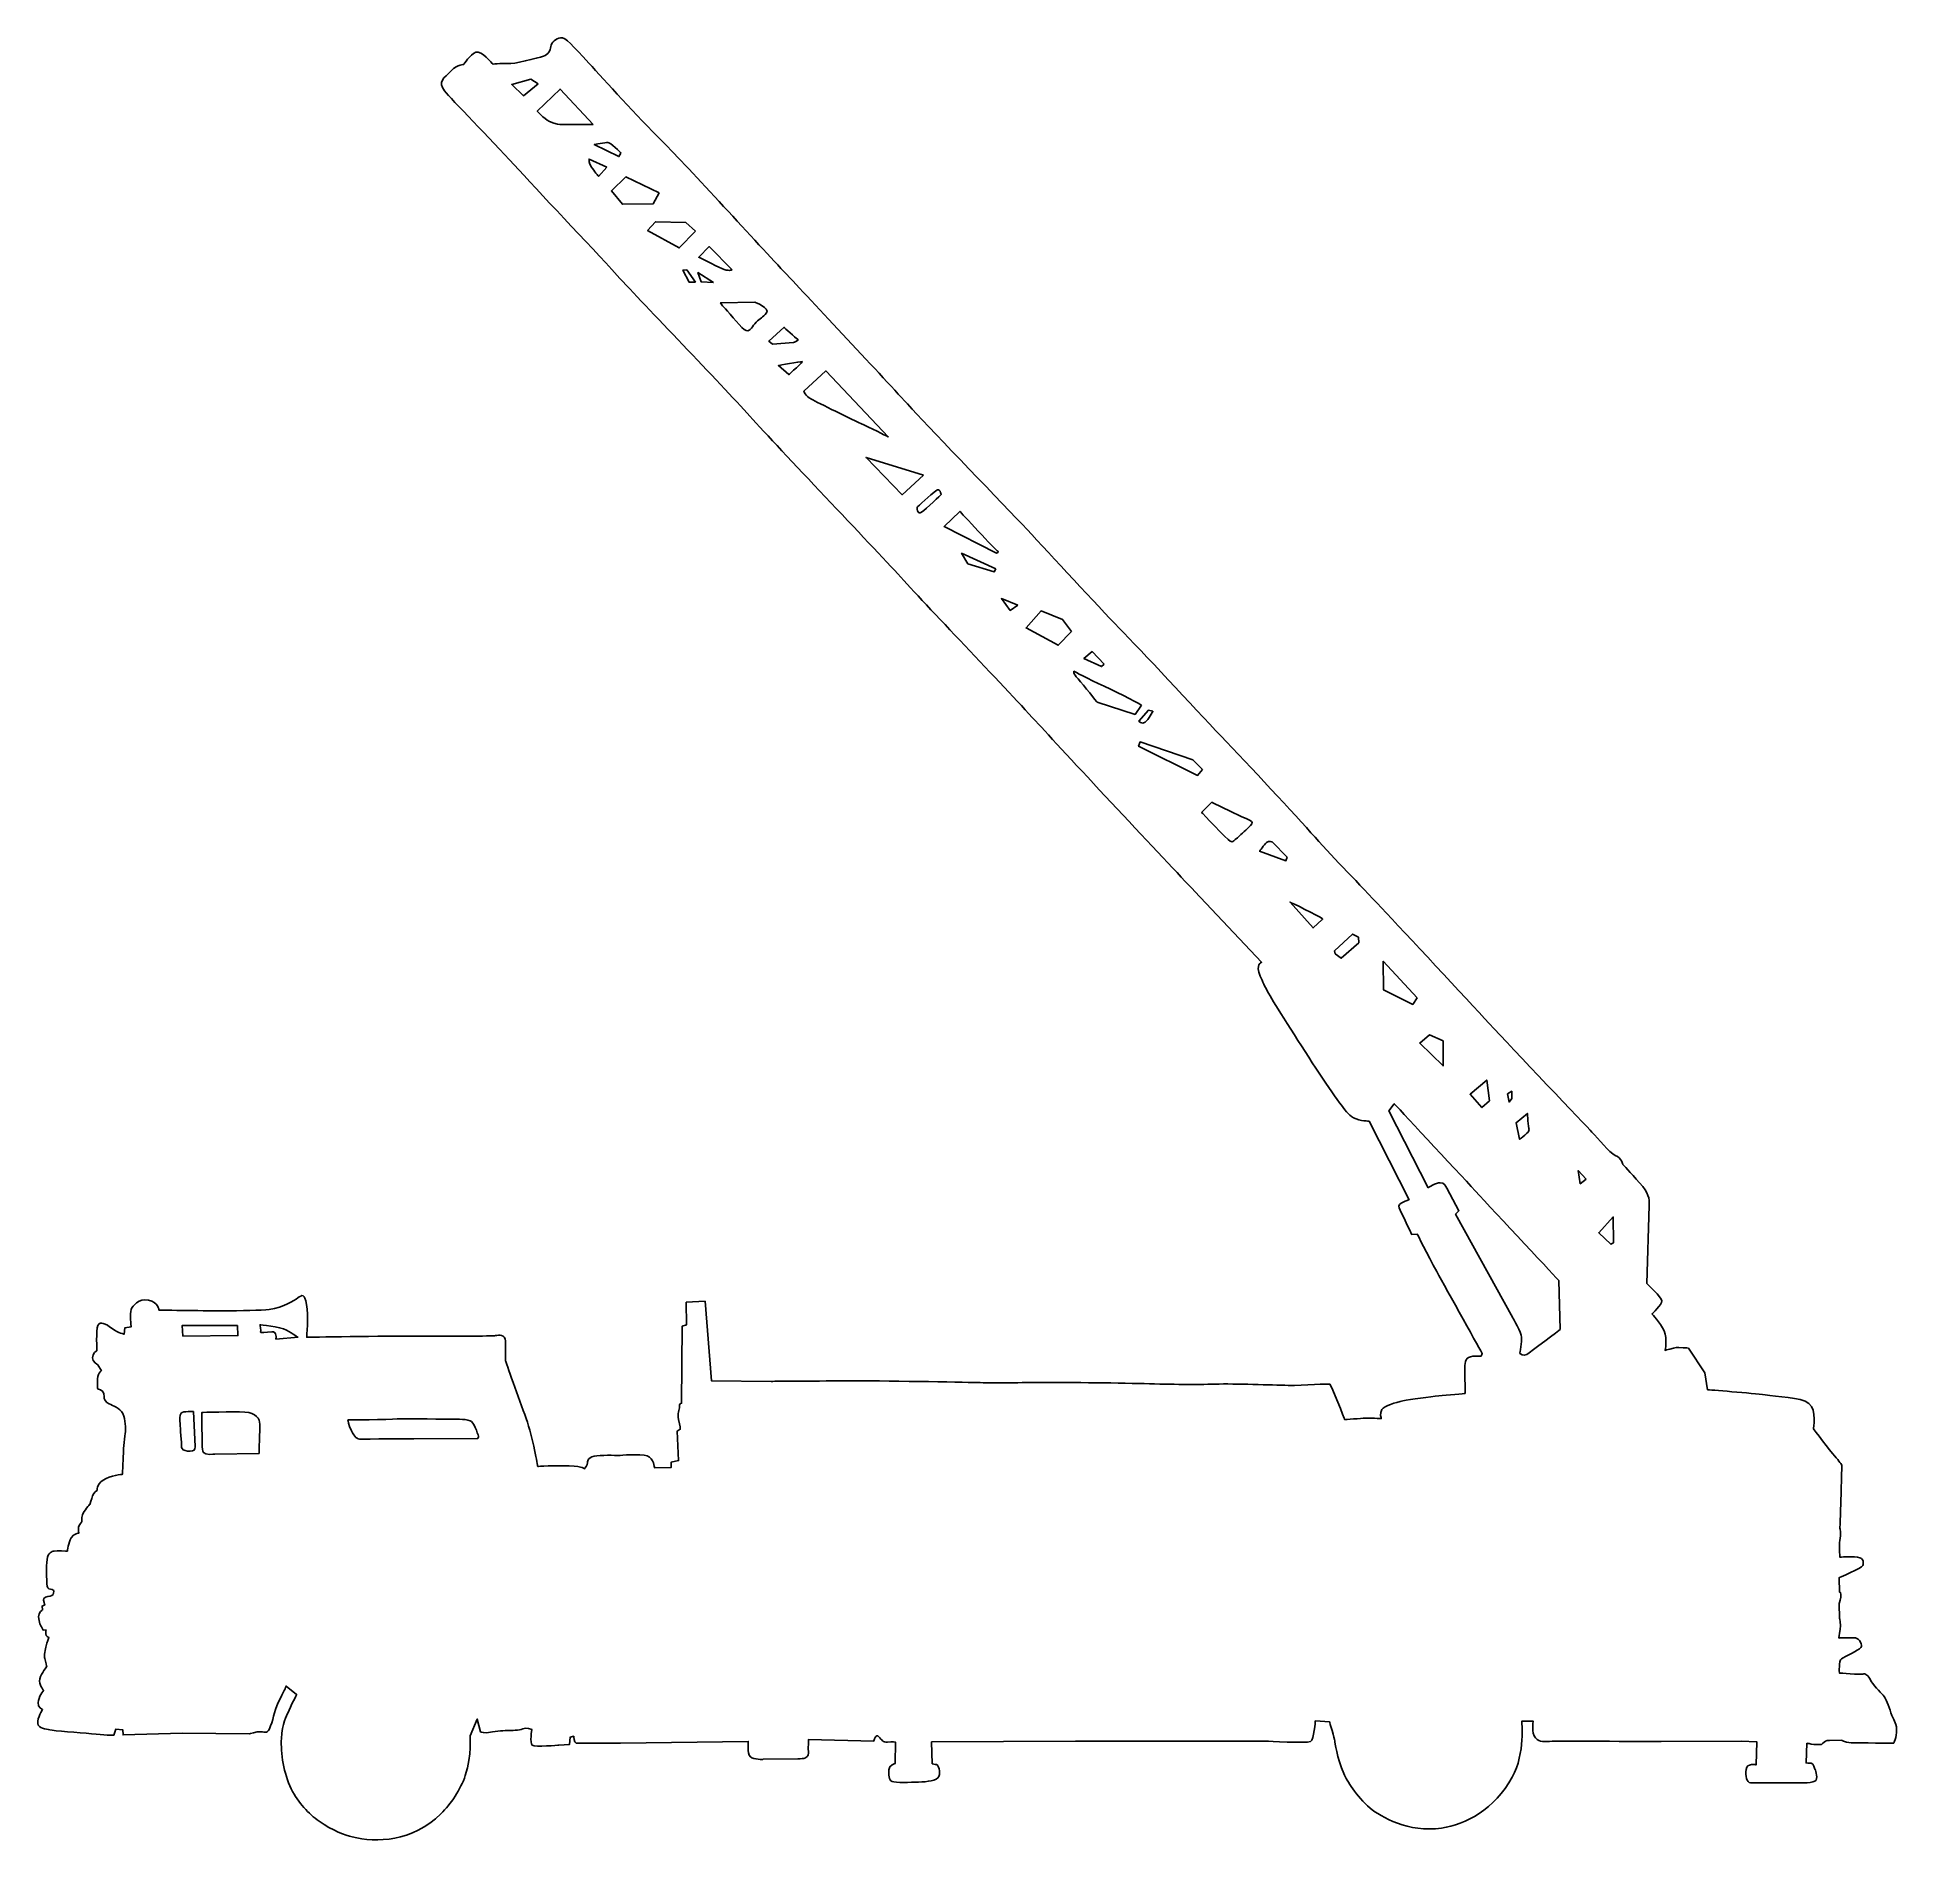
# Model space of a CAD drawing. Header units: centimetres. Extents: x -7.1 to 7.1, y -6.9 to 6.9.
import ezdxf

# ---------------------------------------------------------------- set-up
doc = ezdxf.new("R2010")
doc.units = ezdxf.units.CM
doc.header["$MEASUREMENT"] = 0
doc.layers.add('Camada 1', color=7, linetype='Continuous')

msp = doc.modelspace()

# ---------------------------------------------------------------- linework, layer by layer
at = {"layer": 'Camada 1'}
msp.add_open_spline([(2.66748, 0.77835), (2.51161, 0.95398), (2.15996, 1.33017), (1.94705, 1.55326), (1.94705, 1.55326), (1.73419, 1.77628), (1.3384, 2.20683), (1.16616, 2.38194), (1.16616, 2.38194), (0.99405, 2.55707), (0.64207, 2.94315), (0.45951, 3.13754), (0.45951, 3.13754), (0.27697, 3.33206), (-0.25325, 3.87657), (-0.42243, 4.0616), (-0.42243, 4.0616), (-0.5916, 4.24665), (-1.1631, 4.85887), (-1.38281, 5.09154), (-1.38281, 5.09154), (-1.60255, 5.32421), (-2.13735, 5.9145), (-2.33639, 6.11175), (-2.33639, 6.11175), (-2.53536, 6.30897), (-2.77576, 6.5771), (-2.90096, 6.71423), (-2.90096, 6.71423), (-3.02616, 6.85144), (-3.0804, 6.91209), (-3.1163, 6.90775), (-3.1163, 6.90775), (-3.15215, 6.90344), (-3.1906, 6.8728), (-3.1929, 6.83996), (-3.1929, 6.83996), (-3.19523, 6.80715), (-3.21087, 6.78043), (-3.24968, 6.76622), (-3.24968, 6.76622), (-3.28855, 6.75201), (-3.49349, 6.70338), (-3.51334, 6.70936), (-3.51334, 6.70936), (-3.53313, 6.71534), (-3.63767, 6.70571), (-3.63767, 6.70571), (-3.63767, 6.70571), (-3.63767, 6.70571), (-3.72607, 6.81448), (-3.76806, 6.79686), (-3.76806, 6.79686), (-3.81016, 6.77927), (-3.86024, 6.70246), (-3.86024, 6.70246), (-3.86024, 6.70246), (-3.86024, 6.70246), (-3.90297, 6.70775), (-3.95713, 6.65378), (-3.95713, 6.65378), (-4.01118, 6.59973), (-4.0627, 6.56877), (-4.00835, 6.50154), (-4.00835, 6.50154), (-3.95393, 6.43439), (-3.65354, 6.13202), (-3.47418, 5.93422), (-3.47418, 5.93422), (-3.29482, 5.73636), (-2.89607, 5.3189), (-2.68297, 5.0861), (-2.68297, 5.0861), (-2.46974, 4.85319), (-1.89557, 4.26081), (-1.66536, 4.00546), (-1.66536, 4.00546), (-1.43515, 3.75019), (-0.74255, 3.02692), (-0.50908, 2.77171), (-0.50908, 2.77171), (-0.27561, 2.5165), (0.31907, 1.89525), (0.54576, 1.64633), (0.54576, 1.64633), (0.77253, 1.39752), (1.52982, 0.59096), (1.7462, 0.36149), (1.7462, 0.36149), (1.7462, 0.36149), (2.25661, -0.18035), (2.25661, -0.18035), (2.25661, -0.18035), (2.25661, -0.18035), (2.20798, -0.19488), (2.24664, -0.2855), (2.24664, -0.2855), (2.2853, -0.37612), (2.30966, -0.42449), (2.45384, -0.64954), (2.45384, -0.64954), (2.59799, -0.87465), (2.75951, -1.13193), (2.85484, -1.25697), (2.85484, -1.25697), (2.89572, -1.31039), (2.92043, -1.35103), (2.96118, -1.37196), (2.96118, -1.37196), (3.01582, -1.39977), (3.0817, -1.3977), (3.0817, -1.3977), (3.0817, -1.3977), (3.0817, -1.3977), (3.38764, -2.00124), (3.38764, -2.00124), (3.38764, -2.00124), (3.38764, -2.00124), (3.29345, -2.02698), (3.31088, -2.06246), (3.31088, -2.06246), (3.32832, -2.09799), (3.40856, -2.26595), (3.40856, -2.26595), (3.40856, -2.26595), (3.40856, -2.26595), (3.45103, -2.26471), (3.45103, -2.26471), (3.45103, -2.26471), (3.45103, -2.26471), (3.52765, -2.4197), (3.60036, -2.55184), (3.60036, -2.55184), (3.67299, -2.68405), (3.94956, -3.18044), (3.94956, -3.18044), (3.94956, -3.18044), (3.94956, -3.18044), (3.94033, -3.20031), (3.94033, -3.20031), (3.94033, -3.20031), (3.94033, -3.20031), (3.85495, -3.19298), (3.83272, -3.21661), (3.83272, -3.21661), (3.81049, -3.24013), (3.81579, -3.30882), (3.81579, -3.30882), (3.81579, -3.30882), (3.81579, -3.30882), (3.81764, -3.48561), (3.81764, -3.48561), (3.81764, -3.48561), (3.81764, -3.48561), (3.67728, -3.49958), (3.61518, -3.50469), (3.61518, -3.50469), (3.55308, -3.50974), (3.39648, -3.5308), (3.34123, -3.54218), (3.34123, -3.54218), (3.28583, -3.55372), (3.1983, -3.58242), (3.17941, -3.60923), (3.17941, -3.60923), (3.16049, -3.63593), (3.17491, -3.6781), (3.17491, -3.6781), (3.17491, -3.6781), (3.17491, -3.6781), (3.07648, -3.67448), (3.05032, -3.67522), (3.05032, -3.67522), (3.02418, -3.67609), (2.89347, -3.68644), (2.89347, -3.68644), (2.89347, -3.68644), (2.89347, -3.68644), (2.79393, -3.42072), (2.78063, -3.41455), (2.78063, -3.41455), (2.7674, -3.40841), (2.58447, -3.42693), (2.46001, -3.42397), (2.46001, -3.42397), (2.33542, -3.42114), (2.0534, -3.40968), (1.90293, -3.41413), (1.90293, -3.41413), (1.75238, -3.41855), (1.57879, -3.41707), (1.35582, -3.41056), (1.35582, -3.41056), (1.13288, -3.40397), (0.71032, -3.39998), (0.54664, -3.40156), (0.54664, -3.40156), (0.38292, -3.40309), (0.19628, -3.40526), (0.07502, -3.40227), (0.07502, -3.40227), (-0.04627, -3.39928), (-0.65576, -3.38774), (-0.92759, -3.38909), (-0.92759, -3.38909), (-1.1994, -3.3906), (-1.50393, -3.39293), (-1.50393, -3.39293), (-1.50393, -3.39293), (-1.50393, -3.39293), (-1.95925, -3.38999), (-1.95925, -3.38999), (-1.95925, -3.38999), (-1.95925, -3.38999), (-2.00994, -2.77886), (-2.00994, -2.77886), (-2.00994, -2.77886), (-2.00994, -2.77886), (-2.15382, -2.78637), (-2.15382, -2.78637), (-2.15382, -2.78637), (-2.15382, -2.78637), (-2.15205, -2.95996), (-2.15205, -2.95996), (-2.15205, -2.95996), (-2.15205, -2.95996), (-2.18444, -2.97068), (-2.18444, -2.97068), (-2.18444, -2.97068), (-2.18444, -2.97068), (-2.1901, -3.56049), (-2.1901, -3.56049), (-2.1901, -3.56049), (-2.1901, -3.56049), (-2.20973, -3.5611), (-2.20574, -3.58721), (-2.20574, -3.58721), (-2.20169, -3.6133), (-2.22717, -3.63695), (-2.21265, -3.68569), (-2.21265, -3.68569), (-2.19812, -3.73432), (-2.20058, -3.76067), (-2.20058, -3.76067), (-2.20058, -3.76067), (-2.20058, -3.76067), (-2.22312, -3.77435), (-2.22312, -3.77435), (-2.22312, -3.77435), (-2.22312, -3.77435), (-2.21328, -4.00012), (-2.21328, -4.00012), (-2.21328, -4.00012), (-2.21328, -4.00012), (-2.26855, -4.01158), (-2.26855, -4.01158), (-2.26855, -4.01158), (-2.26855, -4.01158), (-2.27064, -4.05423), (-2.27064, -4.05423), (-2.27064, -4.05423), (-2.27064, -4.05423), (-2.3983, -4.05473), (-2.3983, -4.05473), (-2.3983, -4.05473), (-2.3983, -4.05473), (-2.40039, -3.98271), (-2.45339, -3.96464), (-2.45339, -3.96464), (-2.50625, -3.94652), (-2.66638, -3.96104), (-2.66638, -3.96104), (-2.66638, -3.96104), (-2.66638, -3.96104), (-2.77785, -3.95779), (-2.83989, -3.96281), (-2.83989, -3.96281), (-2.90196, -3.968), (-2.91416, -4.00104), (-2.91038, -4.01737), (-2.91038, -4.01737), (-2.90654, -4.03362), (-2.9352, -4.06391), (-2.9352, -4.06391), (-2.9352, -4.06391), (-2.9352, -4.06391), (-2.93904, -4.04436), (-3.05056, -4.04116), (-3.05056, -4.04116), (-3.16195, -4.03788), (-3.29276, -4.04497), (-3.29276, -4.04497), (-3.29276, -4.04497), (-3.29276, -4.04497), (-3.32864, -3.82658), (-3.38214, -3.67749), (-3.38214, -3.67749), (-3.43561, -3.52834), (-3.5392, -3.23651), (-3.5392, -3.23651), (-3.5392, -3.23651), (-3.5392, -3.23651), (-3.53867, -3.1416), (-3.54034, -3.08596), (-3.54034, -3.08596), (-3.54201, -3.03032), (-3.59088, -3.03826), (-3.61696, -3.04228), (-3.61696, -3.04228), (-3.643, -3.04633), (-3.96722, -3.04937), (-4.21288, -3.0467), (-4.21288, -3.0467), (-4.4586, -3.04411), (-5.06418, -3.05533), (-5.06418, -3.05533), (-5.06418, -3.05533), (-5.06418, -3.05533), (-5.04947, -2.88785), (-5.06503, -2.80316), (-5.06503, -2.80316), (-5.08061, -2.71847), (-5.10001, -2.72884), (-5.13205, -2.75268), (-5.13205, -2.75268), (-5.16406, -2.77655), (-5.23473, -2.82451), (-5.3521, -2.84108), (-5.3521, -2.84108), (-5.46947, -2.85765), (-5.97416, -2.84952), (-5.98729, -2.84989), (-5.98729, -2.84989), (-6.00033, -2.85026), (-6.19695, -2.84619), (-6.19695, -2.84619), (-6.19695, -2.84619), (-6.19695, -2.84619), (-6.20211, -2.78415), (-6.27783, -2.76999), (-6.27783, -2.76999), (-6.35355, -2.75583), (-6.39774, -2.81283), (-6.40994, -2.84262), (-6.40994, -2.84262), (-6.42227, -2.87247), (-6.40944, -2.97367), (-6.40944, -2.97367), (-6.40944, -2.97367), (-6.40944, -2.97367), (-6.45834, -2.98166), (-6.45834, -2.98166), (-6.45834, -2.98166), (-6.45834, -2.98166), (-6.46334, -3.03098), (-6.46334, -3.03098), (-6.46334, -3.03098), (-6.46334, -3.03098), (-6.50612, -3.02561), (-6.55637, -2.98783), (-6.55637, -2.98783), (-6.60664, -2.94994), (-6.64979, -2.9283), (-6.66514, -2.96481), (-6.66514, -2.96481), (-6.68038, -3.00124), (-6.67252, -3.15827), (-6.67252, -3.15827), (-6.67252, -3.15827), (-6.67252, -3.15827), (-6.70797, -3.17896), (-6.707, -3.21172), (-6.707, -3.21172), (-6.70603, -3.24448), (-6.66612, -3.26628), (-6.66612, -3.26628), (-6.66612, -3.26628), (-6.66612, -3.26628), (-6.63852, -3.31126), (-6.63852, -3.31126), (-6.63852, -3.31126), (-6.63852, -3.31126), (-6.67072, -3.33187), (-6.66887, -3.39405), (-6.66887, -3.39405), (-6.6671, -3.45623), (-6.67382, -3.44988), (-6.64405, -3.45879), (-6.64405, -3.45879), (-6.61426, -3.46779), (-6.61955, -3.51052), (-6.61598, -3.52356), (-6.61598, -3.52356), (-6.61228, -3.53647), (-6.6086, -3.54952), (-6.57867, -3.56497), (-6.57867, -3.56497), (-6.54877, -3.58055), (-6.49914, -3.59542), (-6.47495, -3.64061), (-6.47495, -3.64061), (-6.45069, -3.68567), (-6.45188, -3.75782), (-6.45447, -3.78084), (-6.45447, -3.78084), (-6.45706, -3.80386), (-6.47003, -3.91885), (-6.4696, -3.9352), (-6.4696, -3.9352), (-6.46907, -3.95158), (-6.47767, -4.10578), (-6.47767, -4.10578), (-6.47767, -4.10578), (-6.47767, -4.10578), (-6.56919, -4.11176), (-6.62375, -4.14933), (-6.62375, -4.14933), (-6.67833, -4.18701), (-6.67061, -4.22934), (-6.67061, -4.22934), (-6.67061, -4.22934), (-6.67061, -4.22934), (-6.6963, -4.24651), (-6.70538, -4.26966), (-6.70538, -4.26966), (-6.71461, -4.29286), (-6.72641, -4.33583), (-6.72641, -4.33583), (-6.72641, -4.33583), (-6.72641, -4.33583), (-6.77406, -4.38637), (-6.78295, -4.41608), (-6.78295, -4.41608), (-6.79195, -4.44582), (-6.78798, -4.46865), (-6.78798, -4.46865), (-6.78798, -4.46865), (-6.78798, -4.46865), (-6.81028, -4.49222), (-6.8129, -4.51194), (-6.8129, -4.51194), (-6.8156, -4.53168), (-6.8116, -4.55777), (-6.8116, -4.55777), (-6.8116, -4.55777), (-6.8116, -4.55777), (-6.84766, -4.55557), (-6.86946, -4.59219), (-6.86946, -4.59219), (-6.89137, -4.62889), (-6.89925, -4.69461), (-6.89925, -4.69461), (-6.89925, -4.69461), (-6.89925, -4.69461), (-6.98127, -4.69051), (-7.00082, -4.69437), (-7.00082, -4.69437), (-7.02032, -4.69818), (-7.04638, -4.70225), (-7.05461, -4.75813), (-7.05461, -4.75813), (-7.06281, -4.81406), (-7.05644, -4.91871), (-7.05567, -4.9449), (-7.05567, -4.9449), (-7.05485, -4.97109), (-7.04797, -4.98398), (-7.02829, -4.98668), (-7.02829, -4.98668), (-7.0085, -4.98941), (-7.00167, -4.99901), (-7.00167, -4.99901), (-7.00167, -4.99901), (-7.00167, -4.99901), (-7.00402, -5.02854), (-7.01702, -5.0355), (-7.01702, -5.0355), (-7.02988, -5.04241), (-7.06928, -5.04032), (-7.07856, -5.05693), (-7.07856, -5.05693), (-7.08787, -5.07363), (-7.0706, -5.10588), (-7.0706, -5.10588), (-7.0706, -5.10588), (-7.0706, -5.10588), (-7.0932, -5.11641), (-7.0932, -5.11641), (-7.0932, -5.11641), (-7.0932, -5.11641), (-7.0891, -5.1457), (-7.0891, -5.1457), (-7.0891, -5.1457), (-7.0891, -5.1457), (-7.12143, -5.15972), (-7.12024, -5.19907), (-7.12024, -5.19907), (-7.11916, -5.23833), (-7.09846, -5.27374), (-7.09846, -5.27374), (-7.09846, -5.27374), (-7.09846, -5.27374), (-7.08457, -5.29959), (-7.08457, -5.29959), (-7.08457, -5.29959), (-7.08457, -5.29959), (-7.06166, -5.29888), (-7.06166, -5.29888), (-7.06166, -5.29888), (-7.06166, -5.29888), (-7.07066, -5.32867), (-7.06044, -5.34145), (-7.06044, -5.34145), (-7.05023, -5.35426), (-7.04031, -5.35722), (-7.04031, -5.35722), (-7.04031, -5.35722), (-7.04031, -5.35722), (-7.05563, -5.39368), (-7.06142, -5.42014), (-7.06142, -5.42014), (-7.06721, -5.44649), (-7.07883, -5.49597), (-7.07158, -5.5187), (-7.07158, -5.5187), (-7.06441, -5.5414), (-7.05674, -5.58043), (-7.05674, -5.58043), (-7.05674, -5.58043), (-7.05674, -5.58043), (-7.09788, -5.62758), (-7.10968, -5.67375), (-7.10968, -5.67375), (-7.12137, -5.71992), (-7.08087, -5.76141), (-7.08087, -5.76141), (-7.08087, -5.76141), (-7.08087, -5.76141), (-7.12185, -5.81496), (-7.12397, -5.85438), (-7.12397, -5.85438), (-7.12611, -5.89375), (-7.0896, -5.90902), (-7.0896, -5.90902), (-7.0896, -5.90902), (-7.0896, -5.90902), (-7.13035, -5.97247), (-7.1258, -6.01491), (-7.1258, -6.01491), (-7.1213, -6.05735), (-7.06241, -6.05566), (-7.03261, -6.06457), (-7.03261, -6.06457), (-7.00295, -6.07351), (-6.80935, -6.0842), (-6.71413, -6.09455), (-6.71413, -6.09455), (-6.61883, -6.10492), (-6.54345, -6.10595), (-6.54345, -6.10595), (-6.54345, -6.10595), (-6.54345, -6.10595), (-6.52845, -6.05959), (-6.52845, -6.05959), (-6.52845, -6.05959), (-6.52845, -6.05959), (-6.47262, -6.06454), (-6.47262, -6.06454), (-6.47262, -6.06454), (-6.47262, -6.06454), (-6.47151, -6.1038), (-6.47151, -6.1038), (-6.47151, -6.1038), (-6.47151, -6.1038), (-6.01995, -6.09054), (-6.01995, -6.09054), (-6.01995, -6.09054), (-6.01995, -6.09054), (-5.50232, -6.09504), (-5.50232, -6.09504), (-5.50232, -6.09504), (-5.50232, -6.09504), (-5.45044, -6.07707), (-5.41435, -6.07927), (-5.41435, -6.07927), (-5.37829, -6.08149), (-5.36456, -6.10078), (-5.34032, -6.03461), (-5.34032, -6.03461), (-5.31603, -5.96838), (-5.30817, -5.90258), (-5.26788, -5.82607), (-5.26788, -5.82607), (-5.22756, -5.74955), (-5.22158, -5.72966), (-5.22158, -5.72966), (-5.22158, -5.72966), (-5.22158, -5.72966), (-5.14112, -5.79282), (-5.14112, -5.79282), (-5.14112, -5.79282), (-5.14112, -5.79282), (-5.18449, -5.87931), (-5.20896, -5.93575), (-5.20896, -5.93575), (-5.21565, -5.95102), (-5.25243, -6.01663), (-5.2583, -6.13027), (-5.2583, -6.13027), (-5.26423, -6.24155), (-5.24015, -6.40012), (-5.18247, -6.51683), (-5.18247, -6.51683), (-5.1277, -6.62758), (-5.04854, -6.70802), (-4.96932, -6.76501), (-4.96932, -6.76501), (-4.86719, -6.83838), (-4.76506, -6.87349), (-4.71503, -6.88555), (-4.71503, -6.88555), (-4.52839, -6.93061), (-4.25775, -6.92532), (-4.03529, -6.70815), (-4.03529, -6.70815), (-3.96007, -6.63468), (-3.88255, -6.52165), (-3.84807, -6.4138), (-3.84807, -6.4138), (-3.79685, -6.25375), (-3.81193, -6.11096), (-3.81193, -6.11096), (-3.81193, -6.11096), (-3.81193, -6.11096), (-3.75676, -5.98155), (-3.75676, -5.98155), (-3.75676, -5.98155), (-3.75676, -5.98155), (-3.73091, -6.07908), (-3.73091, -6.07908), (-3.73091, -6.07908), (-3.73091, -6.07908), (-3.69778, -6.09448), (-3.65542, -6.08339), (-3.65542, -6.08339), (-3.61319, -6.0723), (-3.538, -6.07008), (-3.51829, -6.06955), (-3.51829, -6.06955), (-3.49871, -6.06899), (-3.43307, -6.07034), (-3.40735, -6.05643), (-3.40735, -6.05643), (-3.3815, -6.04265), (-3.33843, -6.06101), (-3.33843, -6.06101), (-3.33843, -6.06101), (-3.33843, -6.06101), (-3.35499, -6.16626), (-3.33486, -6.18214), (-3.33486, -6.18214), (-3.3148, -6.19791), (-3.13187, -6.1827), (-3.13187, -6.1827), (-3.13187, -6.1827), (-3.13187, -6.1827), (-3.05011, -6.17704), (-3.05011, -6.17704), (-3.05011, -6.17704), (-3.05011, -6.17704), (-3.04516, -6.12121), (-3.04516, -6.12121), (-3.04516, -6.12121), (-3.04516, -6.12121), (-3.01587, -6.11385), (-3.01587, -6.11385), (-3.01587, -6.11385), (-3.01587, -6.11385), (-3.0177, -6.16296), (-2.99801, -6.16566), (-2.99801, -6.16566), (-2.97827, -6.16839), (-2.65736, -6.16555), (-2.65736, -6.16555), (-2.65736, -6.16555), (-2.65736, -6.16555), (-1.67848, -6.15309), (-1.67848, -6.15309), (-1.67848, -6.15309), (-1.67848, -6.15309), (-1.6889, -6.24517), (-1.66192, -6.27054), (-1.66192, -6.27054), (-1.63496, -6.29602), (-1.56307, -6.29062), (-1.56307, -6.29062), (-1.56307, -6.29062), (-1.56307, -6.29062), (-1.29793, -6.28604), (-1.29793, -6.28604), (-1.29793, -6.28604), (-1.28486, -6.28567), (-1.21586, -6.2935), (-1.21742, -6.24111), (-1.21742, -6.24111), (-1.21895, -6.18878), (-1.2171, -6.13954), (-1.2171, -6.13954), (-1.2171, -6.13954), (-1.2171, -6.13954), (-0.71566, -6.15108), (-0.71566, -6.15108), (-0.71566, -6.15108), (-0.71566, -6.15108), (-0.70105, -6.09168), (-0.67732, -6.11716), (-0.67732, -6.11716), (-0.65367, -6.14272), (-0.64655, -6.16217), (-0.61064, -6.1578), (-0.61064, -6.1578), (-0.57476, -6.15349), (-0.54838, -6.15928), (-0.54838, -6.15928), (-0.54838, -6.15928), (-0.54838, -6.15928), (-0.55338, -6.32324), (-0.55338, -6.32324), (-0.55338, -6.32324), (-0.55338, -6.32324), (-0.59886, -6.33433), (-0.60108, -6.37044), (-0.60108, -6.37044), (-0.6033, -6.40658), (-0.60193, -6.45238), (-0.57544, -6.4614), (-0.57544, -6.4614), (-0.54898, -6.47048), (-0.43783, -6.46719), (-0.37232, -6.46526), (-0.37232, -6.46526), (-0.30681, -6.4633), (-0.23177, -6.45457), (-0.21632, -6.42139), (-0.21632, -6.42139), (-0.20095, -6.38813), (-0.22238, -6.32984), (-0.23542, -6.33024), (-0.23542, -6.33024), (-0.2486, -6.33061), (-0.26841, -6.32463), (-0.26841, -6.32463), (-0.26841, -6.32463), (-0.26841, -6.32463), (-0.27328, -6.15776), (-0.27328, -6.15776), (-0.27328, -6.15776), (-0.27328, -6.15776), (0.83027, -6.15149), (0.83027, -6.15149), (0.83027, -6.15149), (0.83027, -6.15149), (2.29752, -6.15104), (2.29752, -6.15104), (2.29752, -6.15104), (2.29752, -6.15104), (2.60266, -6.16821), (2.63172, -6.15429), (2.63172, -6.15429), (2.66085, -6.14032), (2.66963, -5.99599), (2.66963, -5.99599), (2.66963, -5.99599), (2.66963, -5.99599), (2.77792, -6.00263), (2.77792, -6.00263), (2.77792, -6.00263), (2.77792, -6.00263), (2.81787, -6.13572), (2.8183, -6.14881), (2.8183, -6.14881), (2.81841, -6.15357), (2.83515, -6.27973), (2.8881, -6.40046), (2.8881, -6.40046), (2.91112, -6.45295), (2.98134, -6.57276), (3.08963, -6.66436), (3.08963, -6.66436), (3.17051, -6.73281), (3.38305, -6.85491), (3.63785, -6.81782), (3.63785, -6.81782), (3.82168, -6.7911), (4.04303, -6.67471), (4.17908, -6.42724), (4.17908, -6.42724), (4.28047, -6.24227), (4.25166, -5.99864), (4.25166, -5.99864), (4.25166, -5.99864), (4.25166, -5.99864), (4.34006, -5.99933), (4.34006, -5.99933), (4.34006, -5.99933), (4.34006, -5.99933), (4.32305, -6.08826), (4.35691, -6.12662), (4.35691, -6.12662), (4.39078, -6.16491), (4.42647, -6.15408), (4.48544, -6.15231), (4.48544, -6.15231), (4.54428, -6.15059), (5.3206, -6.15398), (5.3206, -6.15398), (5.3206, -6.15398), (5.3206, -6.15398), (5.93306, -6.15237), (5.93306, -6.15237), (5.93306, -6.15237), (5.93306, -6.15237), (6.05432, -6.15544), (6.05432, -6.15544), (6.05432, -6.15544), (6.05432, -6.15544), (6.04964, -6.33245), (6.04964, -6.33245), (6.04964, -6.33245), (6.04964, -6.33245), (5.9772, -6.31819), (5.97206, -6.36743), (5.97206, -6.36743), (5.96703, -6.41672), (5.975, -6.46887), (6.00788, -6.4712), (6.00788, -6.4712), (6.04069, -6.47355), (6.36158, -6.47064), (6.37462, -6.47022), (6.37462, -6.47022), (6.38774, -6.46985), (6.49276, -6.47662), (6.50831, -6.44995), (6.50831, -6.44995), (6.52397, -6.42331), (6.49934, -6.36507), (6.49934, -6.36507), (6.49934, -6.36507), (6.49934, -6.36507), (6.48812, -6.31951), (6.47174, -6.32001), (6.47174, -6.32001), (6.45539, -6.32051), (6.43242, -6.31787), (6.43242, -6.31787), (6.43242, -6.31787), (6.43242, -6.31787), (6.43776, -6.16706), (6.43776, -6.16706), (6.43776, -6.16706), (6.43776, -6.16706), (6.54328, -6.19016), (6.55902, -6.17008), (6.55902, -6.17008), (6.57487, -6.14989), (6.58458, -6.14637), (6.61075, -6.14558), (6.61075, -6.14558), (6.61075, -6.14558), (6.70566, -6.14283), (6.70566, -6.14283), (6.70566, -6.14283), (6.70566, -6.14283), (6.71601, -6.16214), (6.77829, -6.16363), (6.77829, -6.16363), (6.84057, -6.16506), (7.1027, -6.1672), (7.1027, -6.1672), (7.1027, -6.1672), (7.1027, -6.1672), (7.12754, -6.12391), (7.12577, -6.06176), (7.12577, -6.06176), (7.124, -5.99948), (7.10085, -5.99363), (7.08275, -5.93521), (7.08275, -5.93521), (7.06465, -5.87674), (7.04343, -5.8217), (7.02311, -5.79943), (7.02311, -5.79943), (7.00276, -5.77707), (6.93871, -5.71344), (6.92466, -5.68111), (6.92466, -5.68111), (6.91064, -5.64872), (6.88712, -5.62978), (6.86767, -5.63692), (6.86767, -5.63692), (6.84825, -5.64401), (6.68733, -5.62909), (6.68733, -5.62909), (6.68733, -5.62909), (6.68733, -5.62909), (6.6813, -5.53424), (6.70376, -5.52045), (6.70376, -5.52045), (6.7263, -5.50672), (6.83272, -5.45121), (6.85193, -5.43428), (6.85193, -5.43428), (6.87109, -5.41729), (6.84, -5.3625), (6.81047, -5.36017), (6.81047, -5.36017), (6.78092, -5.35768), (6.68276, -5.36059), (6.68276, -5.36059), (6.68276, -5.36059), (6.68276, -5.36059), (6.68541, -5.33765), (6.6939, -5.29481), (6.6939, -5.29481), (6.7025, -5.25197), (6.68811, -5.20972), (6.68811, -5.20972), (6.68811, -5.20972), (6.68811, -5.20972), (6.68478, -5.09523), (6.68478, -5.09523), (6.68478, -5.09523), (6.68478, -5.09523), (6.70312, -5.05208), (6.69912, -5.02599), (6.69912, -5.02599), (6.69512, -4.9999), (6.68883, -5.00996), (6.68883, -5.00996), (6.68883, -5.00996), (6.68883, -5.00996), (6.68558, -4.89865), (6.68558, -4.89865), (6.68558, -4.89865), (6.68558, -4.89865), (6.86015, -4.82147), (6.86624, -4.80496), (6.86624, -4.80496), (6.8723, -4.78834), (6.88095, -4.74884), (6.82499, -4.74059), (6.82499, -4.74059), (6.76911, -4.73244), (6.69082, -4.7413), (6.69082, -4.7413), (6.69082, -4.7413), (6.69082, -4.7413), (6.68405, -4.62356), (6.6931, -4.59702), (6.6931, -4.59702), (6.70215, -4.57056), (6.69082, -4.51847), (6.69082, -4.51847), (6.69082, -4.51847), (6.69082, -4.51847), (6.69857, -4.33813), (6.69968, -4.26278), (6.69968, -4.26278), (6.70071, -4.18737), (6.70669, -4.05619), (6.70632, -4.0431), (6.70632, -4.0431), (6.70595, -4.02998), (6.68552, -4.00436), (6.65166, -3.96611), (6.65166, -3.96611), (6.61777, -3.92782), (6.48831, -3.75794), (6.48831, -3.75794), (6.48831, -3.75794), (6.48831, -3.75794), (6.51686, -3.61303), (6.45309, -3.56241), (6.45309, -3.56241), (6.38946, -3.51195), (6.20594, -3.51071), (6.11715, -3.49693), (6.11715, -3.49693), (6.02833, -3.48317), (5.67715, -3.45748), (5.67715, -3.45748), (5.67715, -3.45748), (5.67715, -3.45748), (5.65688, -3.32704), (5.65688, -3.32704), (5.65688, -3.32704), (5.65688, -3.32704), (5.53014, -3.13752), (5.53014, -3.13752), (5.53014, -3.13752), (5.53014, -3.13752), (5.4514, -3.13326), (5.43502, -3.13374), (5.43502, -3.13374), (5.41872, -3.13419), (5.35054, -3.15583), (5.35054, -3.15583), (5.35054, -3.15583), (5.35054, -3.15583), (5.37094, -3.0701), (5.34284, -3.00547), (5.34284, -3.00547), (5.31474, -2.9407), (5.25069, -2.87704), (5.25069, -2.87704), (5.25069, -2.87704), (5.25069, -2.87704), (5.3271, -2.80274), (5.32628, -2.77658), (5.32628, -2.77658), (5.32554, -2.75036), (5.21105, -2.64241), (5.21105, -2.64241), (5.21105, -2.64241), (5.21105, -2.64241), (5.22952, -2.0457), (5.22952, -2.0457), (5.22952, -2.0457), (5.23119, -1.98993), (5.22677, -1.95077), (5.15565, -1.87094), (5.15565, -1.87094), (5.0845, -1.79112), (5.02709, -1.73053), (5.02709, -1.73053), (5.02709, -1.73053), (5.02709, -1.73053), (5.01582, -1.68179), (4.96928, -1.66026), (4.96928, -1.66026), (4.92285, -1.63872), (4.83783, -1.53307), (4.7905, -1.48206), (4.7905, -1.48206), (4.74311, -1.43102), (4.17892, -0.84158), (4.00297, -0.65024), (4.00297, -0.65024), (3.82707, -0.45887), (3.35704, 0.04487), (3.17779, 0.23622), (3.17779, 0.23622), (2.99871, 0.42781), (2.82321, 0.60272), (2.66748, 0.77835)], degree=3, knots=[0, 0, 0, 0, 0.00377358, 0.00377358, 0.00377358, 0.00377358, 0.00754717, 0.00754717, 0.00754717, 0.00754717, 0.01132075, 0.01132075, 0.01132075, 0.01132075, 0.01509434, 0.01509434, 0.01509434, 0.01509434, 0.01886792, 0.01886792, 0.01886792, 0.01886792, 0.02264151, 0.02264151, 0.02264151, 0.02264151, 0.02641509, 0.02641509, 0.02641509, 0.02641509, 0.03018868, 0.03018868, 0.03018868, 0.03018868, 0.03396226, 0.03396226, 0.03396226, 0.03396226, 0.03773585, 0.03773585, 0.03773585, 0.03773585, 0.04150943, 0.04150943, 0.04150943, 0.04150943, 0.04528302, 0.04528302, 0.04528302, 0.04528302, 0.0490566, 0.0490566, 0.0490566, 0.0490566, 0.05283019, 0.05283019, 0.05283019, 0.05283019, 0.05660377, 0.05660377, 0.05660377, 0.05660377, 0.06037736, 0.06037736, 0.06037736, 0.06037736, 0.06415094, 0.06415094, 0.06415094, 0.06415094, 0.06792453, 0.06792453, 0.06792453, 0.06792453, 0.07169811, 0.07169811, 0.07169811, 0.07169811, 0.0754717, 0.0754717, 0.0754717, 0.0754717, 0.07924528, 0.07924528, 0.07924528, 0.07924528, 0.08301887, 0.08301887, 0.08301887, 0.08301887, 0.08679245, 0.08679245, 0.08679245, 0.08679245, 0.09056604, 0.09056604, 0.09056604, 0.09056604, 0.09433962, 0.09433962, 0.09433962, 0.09433962, 0.09811321, 0.09811321, 0.09811321, 0.09811321, 0.10188679, 0.10188679, 0.10188679, 0.10188679, 0.10566038, 0.10566038, 0.10566038, 0.10566038, 0.10943396, 0.10943396, 0.10943396, 0.10943396, 0.11320755, 0.11320755, 0.11320755, 0.11320755, 0.11698113, 0.11698113, 0.11698113, 0.11698113, 0.12075472, 0.12075472, 0.12075472, 0.12075472, 0.1245283, 0.1245283, 0.1245283, 0.1245283, 0.12830189, 0.12830189, 0.12830189, 0.12830189, 0.13207547, 0.13207547, 0.13207547, 0.13207547, 0.13584906, 0.13584906, 0.13584906, 0.13584906, 0.13962264, 0.13962264, 0.13962264, 0.13962264, 0.14339623, 0.14339623, 0.14339623, 0.14339623, 0.14716981, 0.14716981, 0.14716981, 0.14716981, 0.1509434, 0.1509434, 0.1509434, 0.1509434, 0.15471698, 0.15471698, 0.15471698, 0.15471698, 0.15849057, 0.15849057, 0.15849057, 0.15849057, 0.16226415, 0.16226415, 0.16226415, 0.16226415, 0.16603774, 0.16603774, 0.16603774, 0.16603774, 0.16981132, 0.16981132, 0.16981132, 0.16981132, 0.17358491, 0.17358491, 0.17358491, 0.17358491, 0.17735849, 0.17735849, 0.17735849, 0.17735849, 0.18113208, 0.18113208, 0.18113208, 0.18113208, 0.18490566, 0.18490566, 0.18490566, 0.18490566, 0.18867925, 0.18867925, 0.18867925, 0.18867925, 0.19245283, 0.19245283, 0.19245283, 0.19245283, 0.19622642, 0.19622642, 0.19622642, 0.19622642, 0.2, 0.2, 0.2, 0.2, 0.20377358, 0.20377358, 0.20377358, 0.20377358, 0.20754717, 0.20754717, 0.20754717, 0.20754717, 0.21132075, 0.21132075, 0.21132075, 0.21132075, 0.21509434, 0.21509434, 0.21509434, 0.21509434, 0.21886792, 0.21886792, 0.21886792, 0.21886792, 0.22264151, 0.22264151, 0.22264151, 0.22264151, 0.22641509, 0.22641509, 0.22641509, 0.22641509, 0.23018868, 0.23018868, 0.23018868, 0.23018868, 0.23396226, 0.23396226, 0.23396226, 0.23396226, 0.23773585, 0.23773585, 0.23773585, 0.23773585, 0.24150943, 0.24150943, 0.24150943, 0.24150943, 0.24528302, 0.24528302, 0.24528302, 0.24528302, 0.2490566, 0.2490566, 0.2490566, 0.2490566, 0.25283019, 0.25283019, 0.25283019, 0.25283019, 0.25660377, 0.25660377, 0.25660377, 0.25660377, 0.26037736, 0.26037736, 0.26037736, 0.26037736, 0.26415094, 0.26415094, 0.26415094, 0.26415094, 0.26792453, 0.26792453, 0.26792453, 0.26792453, 0.27169811, 0.27169811, 0.27169811, 0.27169811, 0.2754717, 0.2754717, 0.2754717, 0.2754717, 0.27924528, 0.27924528, 0.27924528, 0.27924528, 0.28301887, 0.28301887, 0.28301887, 0.28301887, 0.28679245, 0.28679245, 0.28679245, 0.28679245, 0.29056604, 0.29056604, 0.29056604, 0.29056604, 0.29433962, 0.29433962, 0.29433962, 0.29433962, 0.29811321, 0.29811321, 0.29811321, 0.29811321, 0.30188679, 0.30188679, 0.30188679, 0.30188679, 0.30566038, 0.30566038, 0.30566038, 0.30566038, 0.30943396, 0.30943396, 0.30943396, 0.30943396, 0.31320755, 0.31320755, 0.31320755, 0.31320755, 0.31698113, 0.31698113, 0.31698113, 0.31698113, 0.32075472, 0.32075472, 0.32075472, 0.32075472, 0.3245283, 0.3245283, 0.3245283, 0.3245283, 0.32830189, 0.32830189, 0.32830189, 0.32830189, 0.33207547, 0.33207547, 0.33207547, 0.33207547, 0.33584906, 0.33584906, 0.33584906, 0.33584906, 0.33962264, 0.33962264, 0.33962264, 0.33962264, 0.34339623, 0.34339623, 0.34339623, 0.34339623, 0.34716981, 0.34716981, 0.34716981, 0.34716981, 0.3509434, 0.3509434, 0.3509434, 0.3509434, 0.35471698, 0.35471698, 0.35471698, 0.35471698, 0.35849057, 0.35849057, 0.35849057, 0.35849057, 0.36226415, 0.36226415, 0.36226415, 0.36226415, 0.36603774, 0.36603774, 0.36603774, 0.36603774, 0.36981132, 0.36981132, 0.36981132, 0.36981132, 0.37358491, 0.37358491, 0.37358491, 0.37358491, 0.37735849, 0.37735849, 0.37735849, 0.37735849, 0.38113208, 0.38113208, 0.38113208, 0.38113208, 0.38490566, 0.38490566, 0.38490566, 0.38490566, 0.38867925, 0.38867925, 0.38867925, 0.38867925, 0.39245283, 0.39245283, 0.39245283, 0.39245283, 0.39622642, 0.39622642, 0.39622642, 0.39622642, 0.4, 0.4, 0.4, 0.4, 0.40377358, 0.40377358, 0.40377358, 0.40377358, 0.40754717, 0.40754717, 0.40754717, 0.40754717, 0.41132075, 0.41132075, 0.41132075, 0.41132075, 0.41509434, 0.41509434, 0.41509434, 0.41509434, 0.41886792, 0.41886792, 0.41886792, 0.41886792, 0.42264151, 0.42264151, 0.42264151, 0.42264151, 0.42641509, 0.42641509, 0.42641509, 0.42641509, 0.43018868, 0.43018868, 0.43018868, 0.43018868, 0.43396226, 0.43396226, 0.43396226, 0.43396226, 0.43773585, 0.43773585, 0.43773585, 0.43773585, 0.44150943, 0.44150943, 0.44150943, 0.44150943, 0.44528302, 0.44528302, 0.44528302, 0.44528302, 0.4490566, 0.4490566, 0.4490566, 0.4490566, 0.45283019, 0.45283019, 0.45283019, 0.45283019, 0.45660377, 0.45660377, 0.45660377, 0.45660377, 0.46037736, 0.46037736, 0.46037736, 0.46037736, 0.46415094, 0.46415094, 0.46415094, 0.46415094, 0.46792453, 0.46792453, 0.46792453, 0.46792453, 0.47169811, 0.47169811, 0.47169811, 0.47169811, 0.4754717, 0.4754717, 0.4754717, 0.4754717, 0.47924528, 0.47924528, 0.47924528, 0.47924528, 0.48301887, 0.48301887, 0.48301887, 0.48301887, 0.48679245, 0.48679245, 0.48679245, 0.48679245, 0.49056604, 0.49056604, 0.49056604, 0.49056604, 0.49433962, 0.49433962, 0.49433962, 0.49433962, 0.49811321, 0.49811321, 0.49811321, 0.49811321, 0.50188679, 0.50188679, 0.50188679, 0.50188679, 0.50566038, 0.50566038, 0.50566038, 0.50566038, 0.50943396, 0.50943396, 0.50943396, 0.50943396, 0.51320755, 0.51320755, 0.51320755, 0.51320755, 0.51698113, 0.51698113, 0.51698113, 0.51698113, 0.52075472, 0.52075472, 0.52075472, 0.52075472, 0.5245283, 0.5245283, 0.5245283, 0.5245283, 0.52830189, 0.52830189, 0.52830189, 0.52830189, 0.53207547, 0.53207547, 0.53207547, 0.53207547, 0.53584906, 0.53584906, 0.53584906, 0.53584906, 0.53962264, 0.53962264, 0.53962264, 0.53962264, 0.54339623, 0.54339623, 0.54339623, 0.54339623, 0.54716981, 0.54716981, 0.54716981, 0.54716981, 0.5509434, 0.5509434, 0.5509434, 0.5509434, 0.55471698, 0.55471698, 0.55471698, 0.55471698, 0.55849057, 0.55849057, 0.55849057, 0.55849057, 0.56226415, 0.56226415, 0.56226415, 0.56226415, 0.56603774, 0.56603774, 0.56603774, 0.56603774, 0.56981132, 0.56981132, 0.56981132, 0.56981132, 0.57358491, 0.57358491, 0.57358491, 0.57358491, 0.57735849, 0.57735849, 0.57735849, 0.57735849, 0.58113208, 0.58113208, 0.58113208, 0.58113208, 0.58490566, 0.58490566, 0.58490566, 0.58490566, 0.58867925, 0.58867925, 0.58867925, 0.58867925, 0.59245283, 0.59245283, 0.59245283, 0.59245283, 0.59622642, 0.59622642, 0.59622642, 0.59622642, 0.6, 0.6, 0.6, 0.6, 0.60377358, 0.60377358, 0.60377358, 0.60377358, 0.60754717, 0.60754717, 0.60754717, 0.60754717, 0.61132075, 0.61132075, 0.61132075, 0.61132075, 0.61509434, 0.61509434, 0.61509434, 0.61509434, 0.61886792, 0.61886792, 0.61886792, 0.61886792, 0.62264151, 0.62264151, 0.62264151, 0.62264151, 0.62641509, 0.62641509, 0.62641509, 0.62641509, 0.63018868, 0.63018868, 0.63018868, 0.63018868, 0.63396226, 0.63396226, 0.63396226, 0.63396226, 0.63773585, 0.63773585, 0.63773585, 0.63773585, 0.64150943, 0.64150943, 0.64150943, 0.64150943, 0.64528302, 0.64528302, 0.64528302, 0.64528302, 0.6490566, 0.6490566, 0.6490566, 0.6490566, 0.65283019, 0.65283019, 0.65283019, 0.65283019, 0.65660377, 0.65660377, 0.65660377, 0.65660377, 0.66037736, 0.66037736, 0.66037736, 0.66037736, 0.66415094, 0.66415094, 0.66415094, 0.66415094, 0.66792453, 0.66792453, 0.66792453, 0.66792453, 0.67169811, 0.67169811, 0.67169811, 0.67169811, 0.6754717, 0.6754717, 0.6754717, 0.6754717, 0.67924528, 0.67924528, 0.67924528, 0.67924528, 0.68301887, 0.68301887, 0.68301887, 0.68301887, 0.68679245, 0.68679245, 0.68679245, 0.68679245, 0.69056604, 0.69056604, 0.69056604, 0.69056604, 0.69433962, 0.69433962, 0.69433962, 0.69433962, 0.69811321, 0.69811321, 0.69811321, 0.69811321, 0.70188679, 0.70188679, 0.70188679, 0.70188679, 0.70566038, 0.70566038, 0.70566038, 0.70566038, 0.70943396, 0.70943396, 0.70943396, 0.70943396, 0.71320755, 0.71320755, 0.71320755, 0.71320755, 0.71698113, 0.71698113, 0.71698113, 0.71698113, 0.72075472, 0.72075472, 0.72075472, 0.72075472, 0.7245283, 0.7245283, 0.7245283, 0.7245283, 0.72830189, 0.72830189, 0.72830189, 0.72830189, 0.73207547, 0.73207547, 0.73207547, 0.73207547, 0.73584906, 0.73584906, 0.73584906, 0.73584906, 0.73962264, 0.73962264, 0.73962264, 0.73962264, 0.74339623, 0.74339623, 0.74339623, 0.74339623, 0.74716981, 0.74716981, 0.74716981, 0.74716981, 0.7509434, 0.7509434, 0.7509434, 0.7509434, 0.75471698, 0.75471698, 0.75471698, 0.75471698, 0.75849057, 0.75849057, 0.75849057, 0.75849057, 0.76226415, 0.76226415, 0.76226415, 0.76226415, 0.76603774, 0.76603774, 0.76603774, 0.76603774, 0.76981132, 0.76981132, 0.76981132, 0.76981132, 0.77358491, 0.77358491, 0.77358491, 0.77358491, 0.77735849, 0.77735849, 0.77735849, 0.77735849, 0.78113208, 0.78113208, 0.78113208, 0.78113208, 0.78490566, 0.78490566, 0.78490566, 0.78490566, 0.78867925, 0.78867925, 0.78867925, 0.78867925, 0.79245283, 0.79245283, 0.79245283, 0.79245283, 0.79622642, 0.79622642, 0.79622642, 0.79622642, 0.8, 0.8, 0.8, 0.8, 0.80377358, 0.80377358, 0.80377358, 0.80377358, 0.80754717, 0.80754717, 0.80754717, 0.80754717, 0.81132075, 0.81132075, 0.81132075, 0.81132075, 0.81509434, 0.81509434, 0.81509434, 0.81509434, 0.81886792, 0.81886792, 0.81886792, 0.81886792, 0.82264151, 0.82264151, 0.82264151, 0.82264151, 0.82641509, 0.82641509, 0.82641509, 0.82641509, 0.83018868, 0.83018868, 0.83018868, 0.83018868, 0.83396226, 0.83396226, 0.83396226, 0.83396226, 0.83773585, 0.83773585, 0.83773585, 0.83773585, 0.84150943, 0.84150943, 0.84150943, 0.84150943, 0.84528302, 0.84528302, 0.84528302, 0.84528302, 0.8490566, 0.8490566, 0.8490566, 0.8490566, 0.85283019, 0.85283019, 0.85283019, 0.85283019, 0.85660377, 0.85660377, 0.85660377, 0.85660377, 0.86037736, 0.86037736, 0.86037736, 0.86037736, 0.86415094, 0.86415094, 0.86415094, 0.86415094, 0.86792453, 0.86792453, 0.86792453, 0.86792453, 0.87169811, 0.87169811, 0.87169811, 0.87169811, 0.8754717, 0.8754717, 0.8754717, 0.8754717, 0.87924528, 0.87924528, 0.87924528, 0.87924528, 0.88301887, 0.88301887, 0.88301887, 0.88301887, 0.88679245, 0.88679245, 0.88679245, 0.88679245, 0.89056604, 0.89056604, 0.89056604, 0.89056604, 0.89433962, 0.89433962, 0.89433962, 0.89433962, 0.89811321, 0.89811321, 0.89811321, 0.89811321, 0.90188679, 0.90188679, 0.90188679, 0.90188679, 0.90566038, 0.90566038, 0.90566038, 0.90566038, 0.90943396, 0.90943396, 0.90943396, 0.90943396, 0.91320755, 0.91320755, 0.91320755, 0.91320755, 0.91698113, 0.91698113, 0.91698113, 0.91698113, 0.92075472, 0.92075472, 0.92075472, 0.92075472, 0.9245283, 0.9245283, 0.9245283, 0.9245283, 0.92830189, 0.92830189, 0.92830189, 0.92830189, 0.93207547, 0.93207547, 0.93207547, 0.93207547, 0.93584906, 0.93584906, 0.93584906, 0.93584906, 0.93962264, 0.93962264, 0.93962264, 0.93962264, 0.94339623, 0.94339623, 0.94339623, 0.94339623, 0.94716981, 0.94716981, 0.94716981, 0.94716981, 0.9509434, 0.9509434, 0.9509434, 0.9509434, 0.95471698, 0.95471698, 0.95471698, 0.95471698, 0.95849057, 0.95849057, 0.95849057, 0.95849057, 0.96226415, 0.96226415, 0.96226415, 0.96226415, 0.96603774, 0.96603774, 0.96603774, 0.96603774, 0.96981132, 0.96981132, 0.96981132, 0.96981132, 0.97358491, 0.97358491, 0.97358491, 0.97358491, 0.97735849, 0.97735849, 0.97735849, 0.97735849, 0.98113208, 0.98113208, 0.98113208, 0.98113208, 0.98490566, 0.98490566, 0.98490566, 0.98490566, 0.98867925, 0.98867925, 0.98867925, 0.98867925, 0.99245283, 0.99245283, 0.99245283, 0.99245283, 1, 1, 1, 1], dxfattribs=at)
at = {"layer": 'Camada 1', "color": 7}
for points, knots in [([(-3.28938, 6.5554), (-3.28938, 6.5554), (-3.34597, 6.58979), (-3.34597, 6.58979), (-3.34597, 6.58979), (-3.34597, 6.58979), (-3.49226, 6.5495), (-3.49226, 6.5495), (-3.49226, 6.5495), (-3.49226, 6.5495), (-3.40127, 6.46367), (-3.40127, 6.46367), (-3.40127, 6.46367), (-3.40127, 6.46367), (-3.28938, 6.5554), (-3.28938, 6.5554)], [0, 0, 0, 0, 0.2, 0.2, 0.2, 0.2, 0.4, 0.4, 0.4, 0.4, 0.6, 0.6, 0.6, 0.6, 1, 1, 1, 1]), ([(-2.86745, 6.24356), (-2.86745, 6.24356), (-3.12108, 6.51452), (-3.12108, 6.51452), (-3.12108, 6.51452), (-3.12108, 6.51452), (-3.29626, 6.34561), (-3.29626, 6.34561), (-3.29626, 6.34561), (-3.29626, 6.34561), (-3.24887, 6.29124), (-3.2022, 6.26645), (-3.2022, 6.26645), (-3.15563, 6.24161), (-3.11637, 6.24274), (-3.11637, 6.24274), (-3.11637, 6.24274), (-3.11637, 6.24274), (-2.86745, 6.24356), (-2.86745, 6.24356)], [0, 0, 0, 0, 0.16666667, 0.16666667, 0.16666667, 0.16666667, 0.33333333, 0.33333333, 0.33333333, 0.33333333, 0.5, 0.5, 0.5, 0.5, 0.66666667, 0.66666667, 0.66666667, 0.66666667, 1, 1, 1, 1]), ([(-2.65475, 6.02377), (-2.65475, 6.02377), (-2.73913, 6.10976), (-2.75545, 6.10592), (-2.75545, 6.10592), (-2.7717, 6.10222), (-2.8597, 6.08981), (-2.8597, 6.08981), (-2.8597, 6.08981), (-2.8597, 6.08981), (-2.67031, 5.9971), (-2.67031, 5.9971), (-2.67031, 5.9971), (-2.67031, 5.9971), (-2.65475, 6.02377), (-2.65475, 6.02377)], [0, 0, 0, 0, 0.2, 0.2, 0.2, 0.2, 0.4, 0.4, 0.4, 0.4, 0.6, 0.6, 0.6, 0.6, 1, 1, 1, 1]), ([(-2.76296, 5.91574), (-2.76296, 5.91574), (-2.89898, 5.97728), (-2.89898, 5.97728), (-2.89898, 5.97728), (-2.89898, 5.97728), (-2.90133, 5.94442), (-2.88078, 5.91561), (-2.88078, 5.91561), (-2.86035, 5.88666), (-2.82636, 5.84507), (-2.82636, 5.84507), (-2.82636, 5.84507), (-2.82636, 5.84507), (-2.76296, 5.91574), (-2.76296, 5.91574)], [0, 0, 0, 0, 0.2, 0.2, 0.2, 0.2, 0.4, 0.4, 0.4, 0.4, 0.6, 0.6, 0.6, 0.6, 1, 1, 1, 1]), ([(-2.36082, 5.71788), (-2.36082, 5.71788), (-2.61657, 5.84142), (-2.61657, 5.84142), (-2.61657, 5.84142), (-2.61657, 5.84142), (-2.72804, 5.73328), (-2.72804, 5.73328), (-2.72804, 5.73328), (-2.72804, 5.73328), (-2.64319, 5.63097), (-2.64319, 5.63097), (-2.64319, 5.63097), (-2.64319, 5.63097), (-2.4075, 5.63465), (-2.4075, 5.63465), (-2.4075, 5.63465), (-2.4075, 5.63465), (-2.36082, 5.71788), (-2.36082, 5.71788)], [0, 0, 0, 0, 0.16666667, 0.16666667, 0.16666667, 0.16666667, 0.33333333, 0.33333333, 0.33333333, 0.33333333, 0.5, 0.5, 0.5, 0.5, 0.66666667, 0.66666667, 0.66666667, 0.66666667, 1, 1, 1, 1]), ([(-2.08362, 5.42465), (-2.08362, 5.42465), (-2.15762, 5.49127), (-2.15762, 5.49127), (-2.15762, 5.49127), (-2.15762, 5.49127), (-2.39038, 5.49754), (-2.39038, 5.49754), (-2.39038, 5.49754), (-2.39038, 5.49754), (-2.45062, 5.43031), (-2.45062, 5.43031), (-2.45062, 5.43031), (-2.45062, 5.43031), (-2.2076, 5.29654), (-2.2076, 5.29654), (-2.2076, 5.29654), (-2.2076, 5.29654), (-2.08362, 5.42465), (-2.08362, 5.42465)], [0, 0, 0, 0, 0.16666667, 0.16666667, 0.16666667, 0.16666667, 0.33333333, 0.33333333, 0.33333333, 0.33333333, 0.5, 0.5, 0.5, 0.5, 0.66666667, 0.66666667, 0.66666667, 0.66666667, 1, 1, 1, 1]), ([(-1.80308, 5.12826), (-1.80308, 5.12826), (-1.97863, 5.30659), (-1.97863, 5.30659), (-1.97863, 5.30659), (-1.97863, 5.30659), (-2.05816, 5.22557), (-2.05816, 5.22557), (-2.05816, 5.22557), (-2.05816, 5.22557), (-1.93518, 5.16363), (-1.882, 5.13902), (-1.882, 5.13902), (-1.82891, 5.1144), (-1.80308, 5.12826), (-1.80308, 5.12826)], [0, 0, 0, 0, 0.2, 0.2, 0.2, 0.2, 0.4, 0.4, 0.4, 0.4, 0.6, 0.6, 0.6, 0.6, 1, 1, 1, 1]), ([(-2.08203, 5.03489), (-2.08203, 5.03489), (-2.15024, 5.12789), (-2.15024, 5.12789), (-2.15024, 5.12789), (-2.15024, 5.12789), (-2.17966, 5.12704), (-2.17966, 5.12704), (-2.17966, 5.12704), (-2.17966, 5.12704), (-2.13117, 5.03346), (-2.13117, 5.03346), (-2.13117, 5.03346), (-2.13117, 5.03346), (-2.08203, 5.03489), (-2.08203, 5.03489)], [0, 0, 0, 0, 0.2, 0.2, 0.2, 0.2, 0.4, 0.4, 0.4, 0.4, 0.6, 0.6, 0.6, 0.6, 1, 1, 1, 1]), ([(-1.94442, 5.03243), (-1.94442, 5.03243), (-2.06452, 5.10752), (-2.06452, 5.10752), (-2.06452, 5.10752), (-2.06452, 5.10752), (-2.03943, 5.03616), (-2.03943, 5.03616), (-2.03943, 5.03616), (-2.03943, 5.03616), (-1.94442, 5.03243), (-1.94442, 5.03243)], [0, 0, 0, 0, 0.25, 0.25, 0.25, 0.25, 0.5, 0.5, 0.5, 0.5, 1, 1, 1, 1]), ([(-1.53797, 4.79864), (-1.50958, 4.83558), (-1.62878, 4.88111), (-1.62878, 4.88111), (-1.62878, 4.88111), (-1.62878, 4.88111), (-1.89072, 4.87674), (-1.89072, 4.87674), (-1.89072, 4.87674), (-1.89072, 4.87674), (-1.8904, 4.86695), (-1.85325, 4.82869), (-1.85325, 4.82869), (-1.81613, 4.79054), (-1.72747, 4.6719), (-1.6945, 4.66303), (-1.6945, 4.66303), (-1.66148, 4.65417), (-1.64635, 4.69719), (-1.61774, 4.72748), (-1.61774, 4.72748), (-1.58911, 4.7579), (-1.56636, 4.76181), (-1.53797, 4.79864)], [0, 0, 0, 0, 0.14285714, 0.14285714, 0.14285714, 0.14285714, 0.28571429, 0.28571429, 0.28571429, 0.28571429, 0.42857143, 0.42857143, 0.42857143, 0.42857143, 0.57142857, 0.57142857, 0.57142857, 0.57142857, 0.71428571, 0.71428571, 0.71428571, 0.71428571, 1, 1, 1, 1]), ([(-1.2995, 4.596), (-1.31614, 4.60537), (-1.40372, 4.688), (-1.40372, 4.688), (-1.40372, 4.688), (-1.40372, 4.688), (-1.52178, 4.58296), (-1.52178, 4.58296), (-1.52178, 4.58296), (-1.52178, 4.58296), (-1.49162, 4.55761), (-1.49162, 4.55761), (-1.49162, 4.55761), (-1.49162, 4.55761), (-1.33157, 4.57214), (-1.33157, 4.57214), (-1.33157, 4.57214), (-1.33159, 4.57211), (-1.28283, 4.58663), (-1.2995, 4.596)], [0, 0, 0, 0, 0.16666667, 0.16666667, 0.16666667, 0.16666667, 0.33333333, 0.33333333, 0.33333333, 0.33333333, 0.5, 0.5, 0.5, 0.5, 0.66666667, 0.66666667, 0.66666667, 0.66666667, 1, 1, 1, 1]), ([(-1.26503, 4.42672), (-1.28128, 4.42288), (-1.44749, 4.3951), (-1.44749, 4.3951), (-1.44749, 4.3951), (-1.44749, 4.3951), (-1.3669, 4.32541), (-1.3669, 4.32541), (-1.3669, 4.32541), (-1.36692, 4.32541), (-1.24873, 4.43042), (-1.26503, 4.42672)], [0, 0, 0, 0, 0.25, 0.25, 0.25, 0.25, 0.5, 0.5, 0.5, 0.5, 1, 1, 1, 1]), ([(-0.60277, 3.84662), (-0.60277, 3.84662), (-1.08278, 4.3534), (-1.08278, 4.3534), (-1.08278, 4.3534), (-1.08278, 4.3534), (-1.25177, 4.19772), (-1.25177, 4.19772), (-1.25177, 4.19772), (-1.25177, 4.19772), (-1.24434, 4.1652), (-1.19433, 4.13721), (-1.19433, 4.13721), (-1.14432, 4.10922), (-0.88519, 3.98253), (-0.79227, 3.93933), (-0.79227, 3.93933), (-0.69921, 3.89625), (-0.60277, 3.84662), (-0.60277, 3.84662)], [0, 0, 0, 0, 0.16666667, 0.16666667, 0.16666667, 0.16666667, 0.33333333, 0.33333333, 0.33333333, 0.33333333, 0.5, 0.5, 0.5, 0.5, 0.66666667, 0.66666667, 0.66666667, 0.66666667, 1, 1, 1, 1]), ([(-0.33544, 3.55317), (-0.33544, 3.55317), (-0.77507, 3.69091), (-0.77507, 3.69091), (-0.77507, 3.69091), (-0.77507, 3.69091), (-0.49816, 3.40426), (-0.49816, 3.40426), (-0.49816, 3.40426), (-0.49816, 3.40426), (-0.33544, 3.55317), (-0.33544, 3.55317)], [0, 0, 0, 0, 0.25, 0.25, 0.25, 0.25, 0.5, 0.5, 0.5, 0.5, 1, 1, 1, 1]), ([(-0.20008, 3.40646), (-0.20008, 3.40646), (-0.20503, 3.462), (-0.24024, 3.43472), (-0.24024, 3.43472), (-0.27548, 3.40752), (-0.38401, 3.30933), (-0.38401, 3.30933), (-0.38401, 3.30933), (-0.38401, 3.30933), (-0.38547, 3.24705), (-0.35012, 3.27099), (-0.35012, 3.27099), (-0.31483, 3.29499), (-0.20008, 3.40646), (-0.20008, 3.40646)], [0, 0, 0, 0, 0.2, 0.2, 0.2, 0.2, 0.4, 0.4, 0.4, 0.4, 0.6, 0.6, 0.6, 0.6, 1, 1, 1, 1]), ([(0.23516, 2.97048), (0.22193, 2.97328), (-0.05548, 3.27642), (-0.05548, 3.27642), (-0.05548, 3.27642), (-0.05548, 3.27642), (-0.17655, 3.16143), (-0.17655, 3.16143), (-0.17655, 3.16143), (-0.17655, 3.16143), (0.22575, 2.95704), (0.22575, 2.95704), (0.22575, 2.95704), (0.22574, 2.95704), (0.24834, 2.96759), (0.23516, 2.97048)], [0, 0, 0, 0, 0.2, 0.2, 0.2, 0.2, 0.4, 0.4, 0.4, 0.4, 0.6, 0.6, 0.6, 0.6, 1, 1, 1, 1]), ([(0.21947, 2.83565), (0.21947, 2.83565), (-0.04284, 2.95574), (-0.04284, 2.95574), (-0.04284, 2.95574), (-0.04284, 2.95574), (0.0054, 2.87531), (0.0054, 2.87531), (0.0054, 2.87531), (0.0054, 2.87531), (0.20704, 2.81242), (0.20704, 2.81242), (0.20704, 2.81242), (0.20704, 2.81242), (0.21947, 2.83565), (0.21947, 2.83565)], [0, 0, 0, 0, 0.2, 0.2, 0.2, 0.2, 0.4, 0.4, 0.4, 0.4, 0.6, 0.6, 0.6, 0.6, 1, 1, 1, 1]), ([(0.38809, 2.55892), (0.38809, 2.55892), (0.2622, 2.60765), (0.2622, 2.60765), (0.2622, 2.60765), (0.2622, 2.60765), (0.33033, 2.51793), (0.33033, 2.51793), (0.33033, 2.51793), (0.33033, 2.51793), (0.38809, 2.55892), (0.38809, 2.55892)], [0, 0, 0, 0, 0.25, 0.25, 0.25, 0.25, 0.5, 0.5, 0.5, 0.5, 1, 1, 1, 1]), ([(0.80018, 2.35482), (0.80018, 2.35482), (0.73197, 2.44782), (0.73197, 2.44782), (0.73197, 2.44782), (0.73197, 2.44782), (0.56621, 2.51502), (0.56621, 2.51502), (0.56621, 2.51502), (0.56621, 2.51502), (0.45215, 2.38392), (0.45215, 2.38392), (0.45215, 2.38392), (0.45215, 2.38392), (0.69847, 2.25028), (0.69847, 2.25028), (0.69847, 2.25028), (0.69847, 2.25028), (0.80018, 2.35482), (0.80018, 2.35482)], [0, 0, 0, 0, 0.16666667, 0.16666667, 0.16666667, 0.16666667, 0.33333333, 0.33333333, 0.33333333, 0.33333333, 0.5, 0.5, 0.5, 0.5, 0.66666667, 0.66666667, 0.66666667, 0.66666667, 1, 1, 1, 1]), ([(1.04984, 2.10661), (1.04984, 2.10661), (0.95861, 2.20229), (0.95861, 2.20229), (0.95861, 2.20229), (0.95861, 2.20229), (0.89472, 2.14797), (0.89472, 2.14797), (0.89472, 2.14797), (0.89472, 2.14797), (1.03076, 2.08643), (1.03076, 2.08643), (1.03076, 2.08643), (1.03076, 2.08643), (1.04984, 2.10661), (1.04984, 2.10661)], [0, 0, 0, 0, 0.2, 0.2, 0.2, 0.2, 0.4, 0.4, 0.4, 0.4, 0.6, 0.6, 0.6, 0.6, 1, 1, 1, 1]), ([(1.33747, 1.79078), (1.33747, 1.79078), (1.17774, 1.87783), (1.05153, 1.93635), (1.05153, 1.93635), (0.92535, 1.9949), (0.81886, 2.0507), (0.81886, 2.0507), (0.81886, 2.0507), (0.81886, 2.0507), (0.80613, 2.04049), (0.85013, 1.99268), (0.85013, 1.99268), (0.89408, 1.94484), (0.99621, 1.81353), (0.99621, 1.81353), (0.99621, 1.81353), (0.99621, 1.81353), (1.28717, 1.72053), (1.28717, 1.72053), (1.28717, 1.72053), (1.28717, 1.72053), (1.33747, 1.79078), (1.33747, 1.79078)], [0, 0, 0, 0, 0.14285714, 0.14285714, 0.14285714, 0.14285714, 0.28571429, 0.28571429, 0.28571429, 0.28571429, 0.42857143, 0.42857143, 0.42857143, 0.42857143, 0.57142857, 0.57142857, 0.57142857, 0.57142857, 0.71428571, 0.71428571, 0.71428571, 0.71428571, 1, 1, 1, 1]), ([(1.42396, 1.74419), (1.42396, 1.74419), (1.39097, 1.75305), (1.39097, 1.75305), (1.39097, 1.75305), (1.39097, 1.75305), (1.3149, 1.66894), (1.3149, 1.66894), (1.3149, 1.66894), (1.3149, 1.66894), (1.33863, 1.64013), (1.36424, 1.66058), (1.36424, 1.66058), (1.38986, 1.68098), (1.42396, 1.74419), (1.42396, 1.74419)], [0, 0, 0, 0, 0.2, 0.2, 0.2, 0.2, 0.4, 0.4, 0.4, 0.4, 0.6, 0.6, 0.6, 0.6, 1, 1, 1, 1]), ([(1.80398, 1.2968), (1.80398, 1.2968), (1.72966, 1.37319), (1.72966, 1.37319), (1.72966, 1.37319), (1.72966, 1.37319), (1.32609, 1.50873), (1.32609, 1.50873), (1.32609, 1.50873), (1.32609, 1.50873), (1.31403, 1.47569), (1.31403, 1.47569), (1.31403, 1.47569), (1.31403, 1.47569), (1.76596, 1.25312), (1.76596, 1.25312), (1.76596, 1.25312), (1.76596, 1.25312), (1.80398, 1.2968), (1.80398, 1.2968)], [0, 0, 0, 0, 0.16666667, 0.16666667, 0.16666667, 0.16666667, 0.33333333, 0.33333333, 0.33333333, 0.33333333, 0.5, 0.5, 0.5, 0.5, 0.66666667, 0.66666667, 0.66666667, 0.66666667, 1, 1, 1, 1]), ([(2.1735, 0.86865), (2.20853, 0.90249), (2.15252, 0.91395), (2.09939, 0.93858), (2.09939, 0.93858), (2.04626, 0.96321), (1.87682, 1.04666), (1.87682, 1.04666), (1.87682, 1.04666), (1.87682, 1.04666), (1.79721, 0.96898), (1.79721, 0.96898), (1.79721, 0.96898), (1.79721, 0.96898), (1.9966, 0.75872), (2.01647, 0.7494), (2.01647, 0.7494), (2.02351, 0.74615), (2.02769, 0.74406), (2.03174, 0.74419), (2.03174, 0.74419), (2.03925, 0.74432), (2.04664, 0.752), (2.07151, 0.77398), (2.07151, 0.77398), (2.10981, 0.80783), (2.1385, 0.83489), (2.1735, 0.86865)], [0, 0, 0, 0, 0.125, 0.125, 0.125, 0.125, 0.25, 0.25, 0.25, 0.25, 0.375, 0.375, 0.375, 0.375, 0.5, 0.5, 0.5, 0.5, 0.625, 0.625, 0.625, 0.625, 0.75, 0.75, 0.75, 0.75, 1, 1, 1, 1]), ([(2.45253, 0.62463), (2.45253, 0.62463), (2.33767, 0.74245), (2.33767, 0.74245), (2.33767, 0.74245), (2.33767, 0.74245), (2.31439, 0.75489), (2.29526, 0.73795), (2.29526, 0.73795), (2.2761, 0.72102), (2.24152, 0.67088), (2.24152, 0.67088), (2.24152, 0.67088), (2.24152, 0.67088), (2.44342, 0.59817), (2.44342, 0.59817), (2.44342, 0.59817), (2.44342, 0.59817), (2.45253, 0.62463), (2.45253, 0.62463)], [0, 0, 0, 0, 0.16666667, 0.16666667, 0.16666667, 0.16666667, 0.33333333, 0.33333333, 0.33333333, 0.33333333, 0.5, 0.5, 0.5, 0.5, 0.66666667, 0.66666667, 0.66666667, 0.66666667, 1, 1, 1, 1]), ([(2.71508, 0.16066), (2.69833, 0.17328), (2.47568, 0.28136), (2.47568, 0.28136), (2.47568, 0.28136), (2.47568, 0.28136), (2.65184, 0.08348), (2.65184, 0.08348), (2.65184, 0.08348), (2.65184, 0.08348), (2.72201, 0.14775), (2.72201, 0.14775), (2.72201, 0.14775), (2.72201, 0.14772), (2.73182, 0.14801), (2.71508, 0.16066)], [0, 0, 0, 0, 0.2, 0.2, 0.2, 0.2, 0.4, 0.4, 0.4, 0.4, 0.6, 0.6, 0.6, 0.6, 1, 1, 1, 1]), ([(3.00233, -0.03077), (3.00233, -0.03077), (3.00109, 0.0118), (3.00109, 0.0118), (3.00109, 0.0118), (3.00109, 0.0118), (2.95452, 0.03667), (2.95452, 0.03667), (2.95452, 0.03667), (2.95452, 0.03667), (2.81744, -0.09186), (2.81744, -0.09186), (2.81744, -0.09186), (2.81744, -0.09186), (2.82136, -0.11467), (2.82136, -0.11467), (2.82136, -0.11467), (2.82136, -0.11467), (2.86827, -0.14936), (2.86827, -0.14936), (2.86827, -0.14936), (2.86827, -0.14936), (3.00233, -0.03077), (3.00233, -0.03077)], [0, 0, 0, 0, 0.14285714, 0.14285714, 0.14285714, 0.14285714, 0.28571429, 0.28571429, 0.28571429, 0.28571429, 0.42857143, 0.42857143, 0.42857143, 0.42857143, 0.57142857, 0.57142857, 0.57142857, 0.57142857, 0.71428571, 0.71428571, 0.71428571, 0.71428571, 1, 1, 1, 1]), ([(3.45033, -0.45328), (3.45033, -0.45328), (3.18995, -0.17261), (3.18995, -0.17261), (3.18995, -0.17261), (3.18995, -0.17261), (3.19302, -0.39206), (3.19302, -0.39206), (3.19302, -0.39206), (3.19302, -0.39206), (3.41572, -0.50342), (3.41572, -0.50342), (3.41572, -0.50342), (3.41572, -0.50342), (3.45033, -0.45328), (3.45033, -0.45328)], [0, 0, 0, 0, 0.2, 0.2, 0.2, 0.2, 0.4, 0.4, 0.4, 0.4, 0.6, 0.6, 0.6, 0.6, 1, 1, 1, 1]), ([(3.6499, -0.7815), (3.6499, -0.7815), (3.54378, -0.73546), (3.54378, -0.73546), (3.54378, -0.73546), (3.54378, -0.73546), (3.47035, -0.79986), (3.47035, -0.79986), (3.47035, -0.79986), (3.47035, -0.79986), (3.64903, -0.97478), (3.64903, -0.97478), (3.64903, -0.97478), (3.64903, -0.97478), (3.6499, -0.7815), (3.6499, -0.7815)], [0, 0, 0, 0, 0.2, 0.2, 0.2, 0.2, 0.4, 0.4, 0.4, 0.4, 0.6, 0.6, 0.6, 0.6, 1, 1, 1, 1]), ([(4.00407, -1.2428), (4.00407, -1.2428), (3.98304, -1.08294), (3.98304, -1.08294), (3.98304, -1.08294), (3.98304, -1.08294), (3.85524, -1.19147), (3.85524, -1.19147), (3.85524, -1.19147), (3.85524, -1.19147), (3.94658, -1.29363), (3.94658, -1.29363), (3.94658, -1.29363), (3.94658, -1.29363), (4.00407, -1.2428), (4.00407, -1.2428)], [0, 0, 0, 0, 0.2, 0.2, 0.2, 0.2, 0.4, 0.4, 0.4, 0.4, 0.6, 0.6, 0.6, 0.6, 1, 1, 1, 1]), ([(4.54686, -2.99574), (4.54686, -2.99574), (4.53577, -2.61937), (4.53577, -2.61937), (4.53577, -2.61937), (4.53577, -2.61937), (4.04555, -2.09653), (3.89659, -1.93386), (3.89659, -1.93386), (3.74776, -1.77117), (3.27432, -1.2642), (3.27432, -1.2642), (3.27432, -1.2642), (3.27432, -1.2642), (3.23334, -1.31786), (3.23334, -1.31786), (3.23334, -1.31786), (3.23334, -1.31786), (3.53563, -1.90841), (3.53563, -1.90841), (3.53563, -1.90841), (3.53563, -1.90841), (3.59352, -1.87065), (3.6262, -1.86967), (3.6262, -1.86967), (3.65888, -1.86877), (3.66959, -1.89793), (3.67652, -1.91081), (3.67652, -1.91081), (3.67652, -1.91081), (3.77002, -2.08493), (3.77002, -2.08493), (3.77002, -2.08493), (3.77002, -2.08493), (3.74465, -2.11192), (3.74465, -2.11192), (3.74465, -2.11192), (3.74465, -2.11192), (4.18394, -2.90485), (4.18394, -2.90485), (4.18394, -2.90485), (4.18394, -2.90485), (4.24953, -3.0209), (4.25048, -3.05357), (4.25048, -3.05357), (4.25138, -3.0863), (4.23775, -3.1784), (4.23775, -3.1784), (4.23775, -3.1784), (4.23775, -3.1784), (4.26471, -3.20383), (4.29043, -3.18671), (4.29043, -3.18671), (4.31615, -3.16955), (4.54686, -2.99574), (4.54686, -2.99574)], [0, 0, 0, 0, 0.06666667, 0.06666667, 0.06666667, 0.06666667, 0.13333333, 0.13333333, 0.13333333, 0.13333333, 0.2, 0.2, 0.2, 0.2, 0.26666667, 0.26666667, 0.26666667, 0.26666667, 0.33333333, 0.33333333, 0.33333333, 0.33333333, 0.4, 0.4, 0.4, 0.4, 0.46666667, 0.46666667, 0.46666667, 0.46666667, 0.53333333, 0.53333333, 0.53333333, 0.53333333, 0.6, 0.6, 0.6, 0.6, 0.66666667, 0.66666667, 0.66666667, 0.66666667, 0.73333333, 0.73333333, 0.73333333, 0.73333333, 0.8, 0.8, 0.8, 0.8, 0.86666667, 0.86666667, 0.86666667, 0.86666667, 1, 1, 1, 1]), ([(4.17716, -1.22465), (4.17716, -1.22465), (4.1755, -1.16898), (4.1755, -1.16898), (4.1755, -1.16898), (4.1755, -1.16898), (4.14338, -1.18959), (4.14338, -1.18959), (4.14338, -1.18959), (4.14338, -1.18959), (4.15502, -1.25153), (4.15502, -1.25153), (4.15502, -1.25153), (4.15502, -1.25153), (4.17716, -1.22465), (4.17716, -1.22465)], [0, 0, 0, 0, 0.2, 0.2, 0.2, 0.2, 0.4, 0.4, 0.4, 0.4, 0.6, 0.6, 0.6, 0.6, 1, 1, 1, 1]), ([(4.30858, -1.46315), (4.30154, -1.44704), (4.29509, -1.33909), (4.29509, -1.33909), (4.29509, -1.33909), (4.29509, -1.33909), (4.20878, -1.41042), (4.20878, -1.41042), (4.20878, -1.41042), (4.20878, -1.41042), (4.23542, -1.53739), (4.23542, -1.53739), (4.23542, -1.53739), (4.23545, -1.53739), (4.31567, -1.47934), (4.30858, -1.46315)], [0, 0, 0, 0, 0.2, 0.2, 0.2, 0.2, 0.4, 0.4, 0.4, 0.4, 0.6, 0.6, 0.6, 0.6, 1, 1, 1, 1]), ([(4.74557, -1.84343), (4.74557, -1.84343), (4.68461, -1.77641), (4.68461, -1.77641), (4.68461, -1.77641), (4.68461, -1.77641), (4.70069, -1.87754), (4.70069, -1.87754), (4.70069, -1.87754), (4.70069, -1.87754), (4.74557, -1.84343), (4.74557, -1.84343)], [0, 0, 0, 0, 0.25, 0.25, 0.25, 0.25, 0.5, 0.5, 0.5, 0.5, 1, 1, 1, 1]), ([(4.95639, -2.33188), (4.95639, -2.33188), (4.95379, -2.13212), (4.95379, -2.13212), (4.95379, -2.13212), (4.95379, -2.13212), (4.8427, -2.25332), (4.8427, -2.25332), (4.8427, -2.25332), (4.8427, -2.25332), (4.93379, -2.34241), (4.93379, -2.34241), (4.93379, -2.34241), (4.93379, -2.34241), (4.95639, -2.33188), (4.95639, -2.33188)], [0, 0, 0, 0, 0.2, 0.2, 0.2, 0.2, 0.4, 0.4, 0.4, 0.4, 0.6, 0.6, 0.6, 0.6, 1, 1, 1, 1]), ([(-5.59401, -2.96373), (-5.59401, -2.96373), (-6.01977, -2.96534), (-6.01977, -2.96534), (-6.01977, -2.96534), (-6.01977, -2.96534), (-6.01289, -3.04586), (-6.01289, -3.04586), (-6.01289, -3.04586), (-6.01289, -3.04586), (-5.59173, -3.04228), (-5.59173, -3.04228), (-5.59173, -3.04228), (-5.59173, -3.04228), (-5.59401, -2.96373), (-5.59401, -2.96373)], [0, 0, 0, 0, 0.2, 0.2, 0.2, 0.2, 0.4, 0.4, 0.4, 0.4, 0.6, 0.6, 0.6, 0.6, 1, 1, 1, 1]), ([(-5.13059, -3.05493), (-5.13059, -3.05493), (-5.30048, -3.06869), (-5.30048, -3.06869), (-5.30048, -3.06869), (-5.30048, -3.06869), (-5.28685, -3.00916), (-5.3326, -3.01273), (-5.3326, -3.01273), (-5.3784, -3.0163), (-5.42174, -3.02395), (-5.41777, -3.01527), (-5.41777, -3.01527), (-5.41375, -3.00659), (-5.42163, -2.95862), (-5.42163, -2.95862), (-5.42163, -2.95862), (-5.42163, -2.95862), (-5.27042, -2.9718), (-5.21936, -3.00079), (-5.21936, -3.00079), (-5.16837, -3.02982), (-5.13059, -3.05493), (-5.13059, -3.05493)], [0, 0, 0, 0, 0.14285714, 0.14285714, 0.14285714, 0.14285714, 0.28571429, 0.28571429, 0.28571429, 0.28571429, 0.42857143, 0.42857143, 0.42857143, 0.42857143, 0.57142857, 0.57142857, 0.57142857, 0.57142857, 0.71428571, 0.71428571, 0.71428571, 0.71428571, 1, 1, 1, 1]), ([(-5.93265, -3.62453), (-5.93265, -3.62453), (-6.0116, -3.62003), (-6.02631, -3.63585), (-6.02631, -3.63585), (-6.04097, -3.65167), (-6.03554, -3.69094), (-6.03467, -3.71919), (-6.03467, -3.71919), (-6.03382, -3.74742), (-6.02358, -3.87363), (-6.02321, -3.88471), (-6.02321, -3.88471), (-6.02295, -3.8958), (-6.02713, -3.90445), (-6.01146, -3.9171), (-6.01146, -3.9171), (-5.99577, -3.92977), (-5.95873, -3.9289), (-5.93915, -3.92602), (-5.93915, -3.92602), (-5.91957, -3.92327), (-5.91822, -3.89266), (-5.91822, -3.89266), (-5.91822, -3.89266), (-5.91822, -3.89266), (-5.93265, -3.62453), (-5.93265, -3.62453)], [0, 0, 0, 0, 0.125, 0.125, 0.125, 0.125, 0.25, 0.25, 0.25, 0.25, 0.375, 0.375, 0.375, 0.375, 0.5, 0.5, 0.5, 0.5, 0.625, 0.625, 0.625, 0.625, 0.75, 0.75, 0.75, 0.75, 1, 1, 1, 1]), ([(-5.42322, -3.72084), (-5.4243, -3.68158), (-5.44994, -3.63202), (-5.53953, -3.62808), (-5.53953, -3.62808), (-5.62909, -3.62422), (-5.867, -3.63115), (-5.867, -3.63115), (-5.867, -3.63115), (-5.867, -3.63115), (-5.86988, -3.74706), (-5.86655, -3.79064), (-5.86655, -3.79064), (-5.86322, -3.83408), (-5.87144, -3.91952), (-5.85568, -3.93873), (-5.85568, -3.93873), (-5.83991, -3.95797), (-5.77686, -3.95177), (-5.76808, -3.95154), (-5.76808, -3.95154), (-5.76808, -3.95154), (-5.4297, -3.94588), (-5.4297, -3.94588), (-5.4297, -3.94588), (-5.42973, -3.94589), (-5.42208, -3.76026), (-5.42322, -3.72084)], [0, 0, 0, 0, 0.125, 0.125, 0.125, 0.125, 0.25, 0.25, 0.25, 0.25, 0.375, 0.375, 0.375, 0.375, 0.5, 0.5, 0.5, 0.5, 0.625, 0.625, 0.625, 0.625, 0.75, 0.75, 0.75, 0.75, 1, 1, 1, 1]), ([(-3.74573, -3.81786), (-3.74573, -3.81786), (-3.77454, -3.72245), (-3.79928, -3.70147), (-3.79928, -3.70147), (-3.82405, -3.68046), (-3.91551, -3.68319), (-3.94393, -3.68403), (-3.94393, -3.68403), (-3.97237, -3.6849), (-4.29998, -3.6748), (-4.36978, -3.68123), (-4.36978, -3.68123), (-4.43958, -3.6875), (-4.74745, -3.688), (-4.74745, -3.688), (-4.74745, -3.688), (-4.74745, -3.688), (-4.74388, -3.72517), (-4.72081, -3.77235), (-4.72081, -3.77235), (-4.69774, -3.8196), (-4.67551, -3.83662), (-4.65144, -3.83585), (-4.65144, -3.83585), (-4.62726, -3.83514), (-4.24308, -3.83246), (-4.24308, -3.83246), (-4.24308, -3.83246), (-4.24308, -3.83246), (-3.75191, -3.83116), (-3.75191, -3.83116), (-3.75191, -3.83116), (-3.75191, -3.83116), (-3.74573, -3.81786), (-3.74573, -3.81786)], [0, 0, 0, 0, 0.1, 0.1, 0.1, 0.1, 0.2, 0.2, 0.2, 0.2, 0.3, 0.3, 0.3, 0.3, 0.4, 0.4, 0.4, 0.4, 0.5, 0.5, 0.5, 0.5, 0.6, 0.6, 0.6, 0.6, 0.7, 0.7, 0.7, 0.7, 0.8, 0.8, 0.8, 0.8, 1, 1, 1, 1])]:
    msp.add_open_spline(points, degree=3, knots=knots, dxfattribs=at)

doc.saveas('drawing.dxf')
